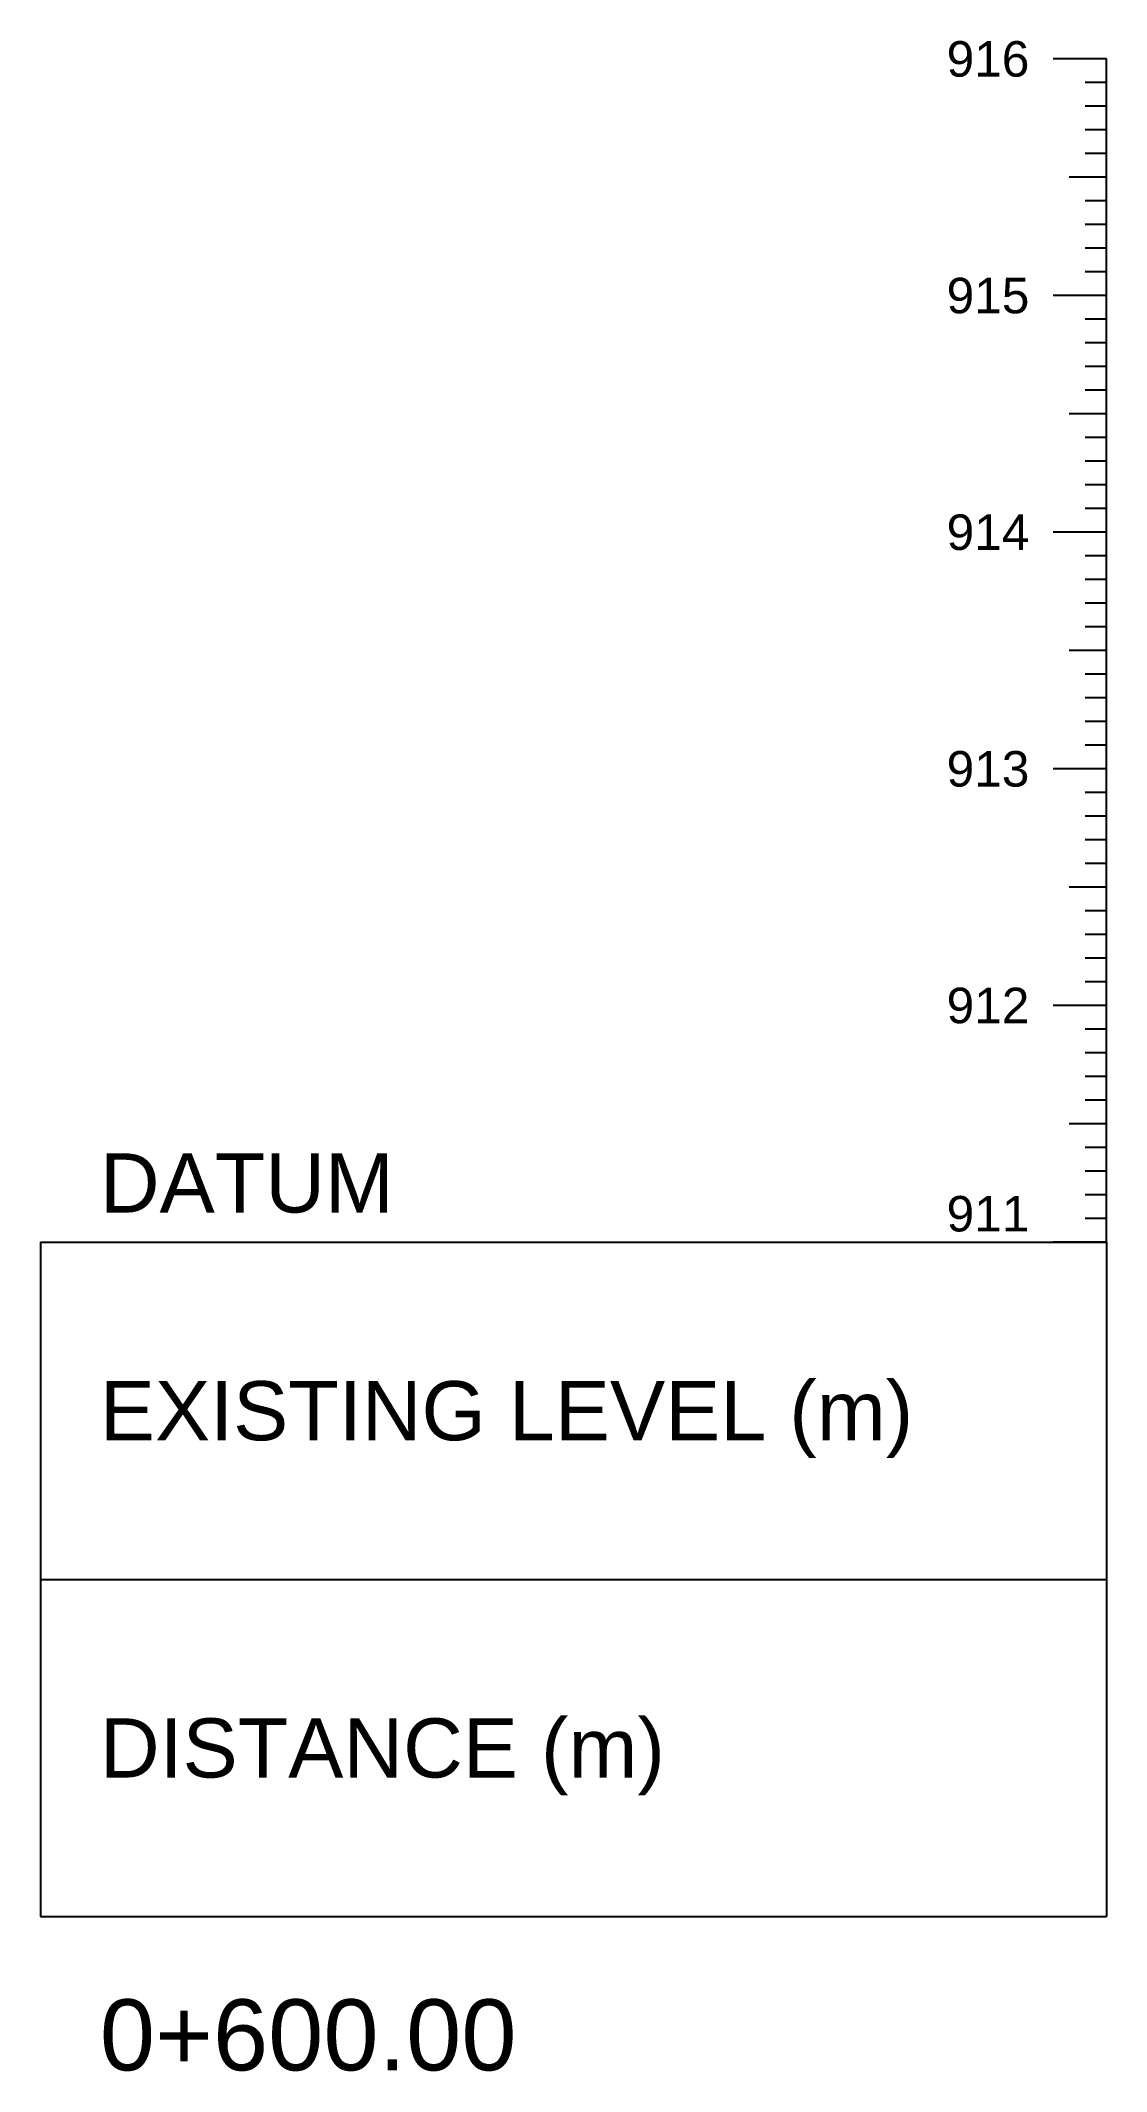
# Model space of a CAD drawing. Header units: millimetres. Extents: x 824502 to 1498685, y 1474633 to 1481826.
# Drawn here: x 1481438.2 to 1481483.2, y 1479039.5 to 1479125.3 of the extents above; entities that cross this region are included whole.
import ezdxf
from ezdxf.enums import TextEntityAlignment as Align

# ---------------------------------------------------------------- set-up
doc = ezdxf.new("R2010")
doc.units = ezdxf.units.MM
doc.layers.add('CS_Drawing', color=7, linetype='Continuous')
doc.styles.get("Standard").update_dxf_attribs({"font": 'arial.ttf'})

msp = doc.modelspace()

# ---------------------------------------------------------------- texts
at = {"layer": 'CS_Drawing'}
for s, p in [('916', (1481479.953, 1479124.499)), ('915', (1481479.953, 1479114.499)), ('914', (1481479.953, 1479104.499)), ('913', (1481479.953, 1479094.499)), ('912', (1481479.953, 1479084.499))]:
    msp.add_text(s, height=1.5, dxfattribs=at).set_placement(p, align=Align.MIDDLE_RIGHT)
for s, height, p in [('DATUM', 2.5, (1481440.703, 1479076.999)), ('EXISTING LEVEL (m)', 2.5, (1481440.703, 1479067.374)), ('DISTANCE (m)', 2.5, (1481440.703, 1479053.124)), ('0+600.00', 3, (1481440.703, 1479040.999))]:
    msp.add_text(s, height=height, dxfattribs=at).set_placement(p, align=Align.MIDDLE_LEFT)
msp.add_text('911', height=1.5, dxfattribs=at).set_placement((1481479.953, 1479074.949), align=Align.RIGHT)

# ---------------------------------------------------------------- linework, layer by layer
at = {"layer": 'CS_Drawing'}
for p, q in [((1481483.203, 1479124.499), (1481480.953, 1479124.499)), ((1481483.203, 1479124.499), (1481481.628, 1479124.499)), ((1481483.203, 1479124.499), (1481482.303, 1479124.499)), ((1481483.203, 1479074.499), (1481483.203, 1479124.499)), ((1481483.203, 1479123.499), (1481482.303, 1479123.499)), ((1481483.203, 1479122.499), (1481482.303, 1479122.499)), ((1481483.203, 1479121.499), (1481482.303, 1479121.499)), ((1481483.203, 1479120.499), (1481482.303, 1479120.499)), ((1481483.203, 1479119.499), (1481481.628, 1479119.499)), ((1481483.203, 1479119.499), (1481482.303, 1479119.499)), ((1481483.203, 1479118.499), (1481482.303, 1479118.499)), ((1481483.203, 1479117.499), (1481482.303, 1479117.499)), ((1481483.203, 1479116.499), (1481482.303, 1479116.499)), ((1481483.203, 1479115.499), (1481482.303, 1479115.499)), ((1481483.203, 1479114.499), (1481480.953, 1479114.499)), ((1481483.203, 1479114.499), (1481481.628, 1479114.499)), ((1481483.203, 1479114.499), (1481482.303, 1479114.499)), ((1481483.203, 1479113.499), (1481482.303, 1479113.499)), ((1481483.203, 1479112.499), (1481482.303, 1479112.499)), ((1481483.203, 1479111.499), (1481482.303, 1479111.499)), ((1481483.203, 1479110.499), (1481482.303, 1479110.499)), ((1481483.203, 1479109.499), (1481481.628, 1479109.499)), ((1481483.203, 1479109.499), (1481482.303, 1479109.499)), ((1481483.203, 1479108.499), (1481482.303, 1479108.499)), ((1481483.203, 1479107.499), (1481482.303, 1479107.499)), ((1481483.203, 1479106.499), (1481482.303, 1479106.499)), ((1481483.203, 1479105.499), (1481482.303, 1479105.499)), ((1481483.203, 1479104.499), (1481480.953, 1479104.499)), ((1481483.203, 1479104.499), (1481481.628, 1479104.499)), ((1481483.203, 1479104.499), (1481482.303, 1479104.499)), ((1481483.203, 1479103.499), (1481482.303, 1479103.499)), ((1481483.203, 1479102.499), (1481482.303, 1479102.499)), ((1481483.203, 1479101.499), (1481482.303, 1479101.499)), ((1481483.203, 1479100.499), (1481482.303, 1479100.499)), ((1481483.203, 1479099.499), (1481481.628, 1479099.499)), ((1481483.203, 1479099.499), (1481482.303, 1479099.499)), ((1481483.203, 1479098.499), (1481482.303, 1479098.499)), ((1481483.203, 1479097.499), (1481482.303, 1479097.499)), ((1481483.203, 1479096.499), (1481482.303, 1479096.499)), ((1481483.203, 1479095.499), (1481482.303, 1479095.499)), ((1481483.203, 1479094.499), (1481480.953, 1479094.499)), ((1481483.203, 1479094.499), (1481481.628, 1479094.499)), ((1481483.203, 1479094.499), (1481482.303, 1479094.499)), ((1481483.203, 1479093.499), (1481482.303, 1479093.499)), ((1481483.203, 1479092.499), (1481482.303, 1479092.499)), ((1481483.203, 1479091.499), (1481482.303, 1479091.499)), ((1481483.203, 1479090.499), (1481482.303, 1479090.499)), ((1481483.203, 1479089.499), (1481481.628, 1479089.499)), ((1481483.203, 1479089.499), (1481482.303, 1479089.499)), ((1481483.203, 1479088.499), (1481482.303, 1479088.499)), ((1481483.203, 1479087.499), (1481482.303, 1479087.499)), ((1481483.203, 1479086.499), (1481482.303, 1479086.499)), ((1481483.203, 1479085.499), (1481482.303, 1479085.499)), ((1481483.203, 1479084.499), (1481480.953, 1479084.499)), ((1481483.203, 1479084.499), (1481481.628, 1479084.499)), ((1481483.203, 1479084.499), (1481482.303, 1479084.499)), ((1481483.203, 1479083.499), (1481482.303, 1479083.499)), ((1481483.203, 1479082.499), (1481482.303, 1479082.499)), ((1481483.203, 1479081.499), (1481482.303, 1479081.499)), ((1481483.203, 1479080.499), (1481482.303, 1479080.499)), ((1481483.203, 1479079.499), (1481481.628, 1479079.499)), ((1481483.203, 1479079.499), (1481482.303, 1479079.499)), ((1481483.203, 1479078.499), (1481482.303, 1479078.499)), ((1481483.203, 1479077.499), (1481482.303, 1479077.499)), ((1481483.203, 1479076.499), (1481482.303, 1479076.499)), ((1481483.203, 1479075.499), (1481482.303, 1479075.499)), ((1481438.203, 1479074.499), (1481483.203, 1479074.499)), ((1481438.203, 1479074.499), (1481438.203, 1479045.999)), ((1481483.203, 1479074.499), (1481480.953, 1479074.499)), ((1481483.203, 1479074.499), (1481481.628, 1479074.499)), ((1481483.203, 1479074.499), (1481482.303, 1479074.499)), ((1481483.203, 1479074.499), (1481483.203, 1479045.999)), ((1481438.203, 1479060.249), (1481483.203, 1479060.249)), ((1481438.203, 1479045.999), (1481483.203, 1479045.999))]:
    msp.add_line(p, q, dxfattribs=at)

msp.set_redraw_order([(e.dxf.handle, doc.entitydb.next_handle()) for e in msp.query("TEXT MTEXT ATTDEF DIMENSION ARC_DIMENSION")])  # texts and dimensions are drawn at this point

doc.saveas('drawing.dxf')
